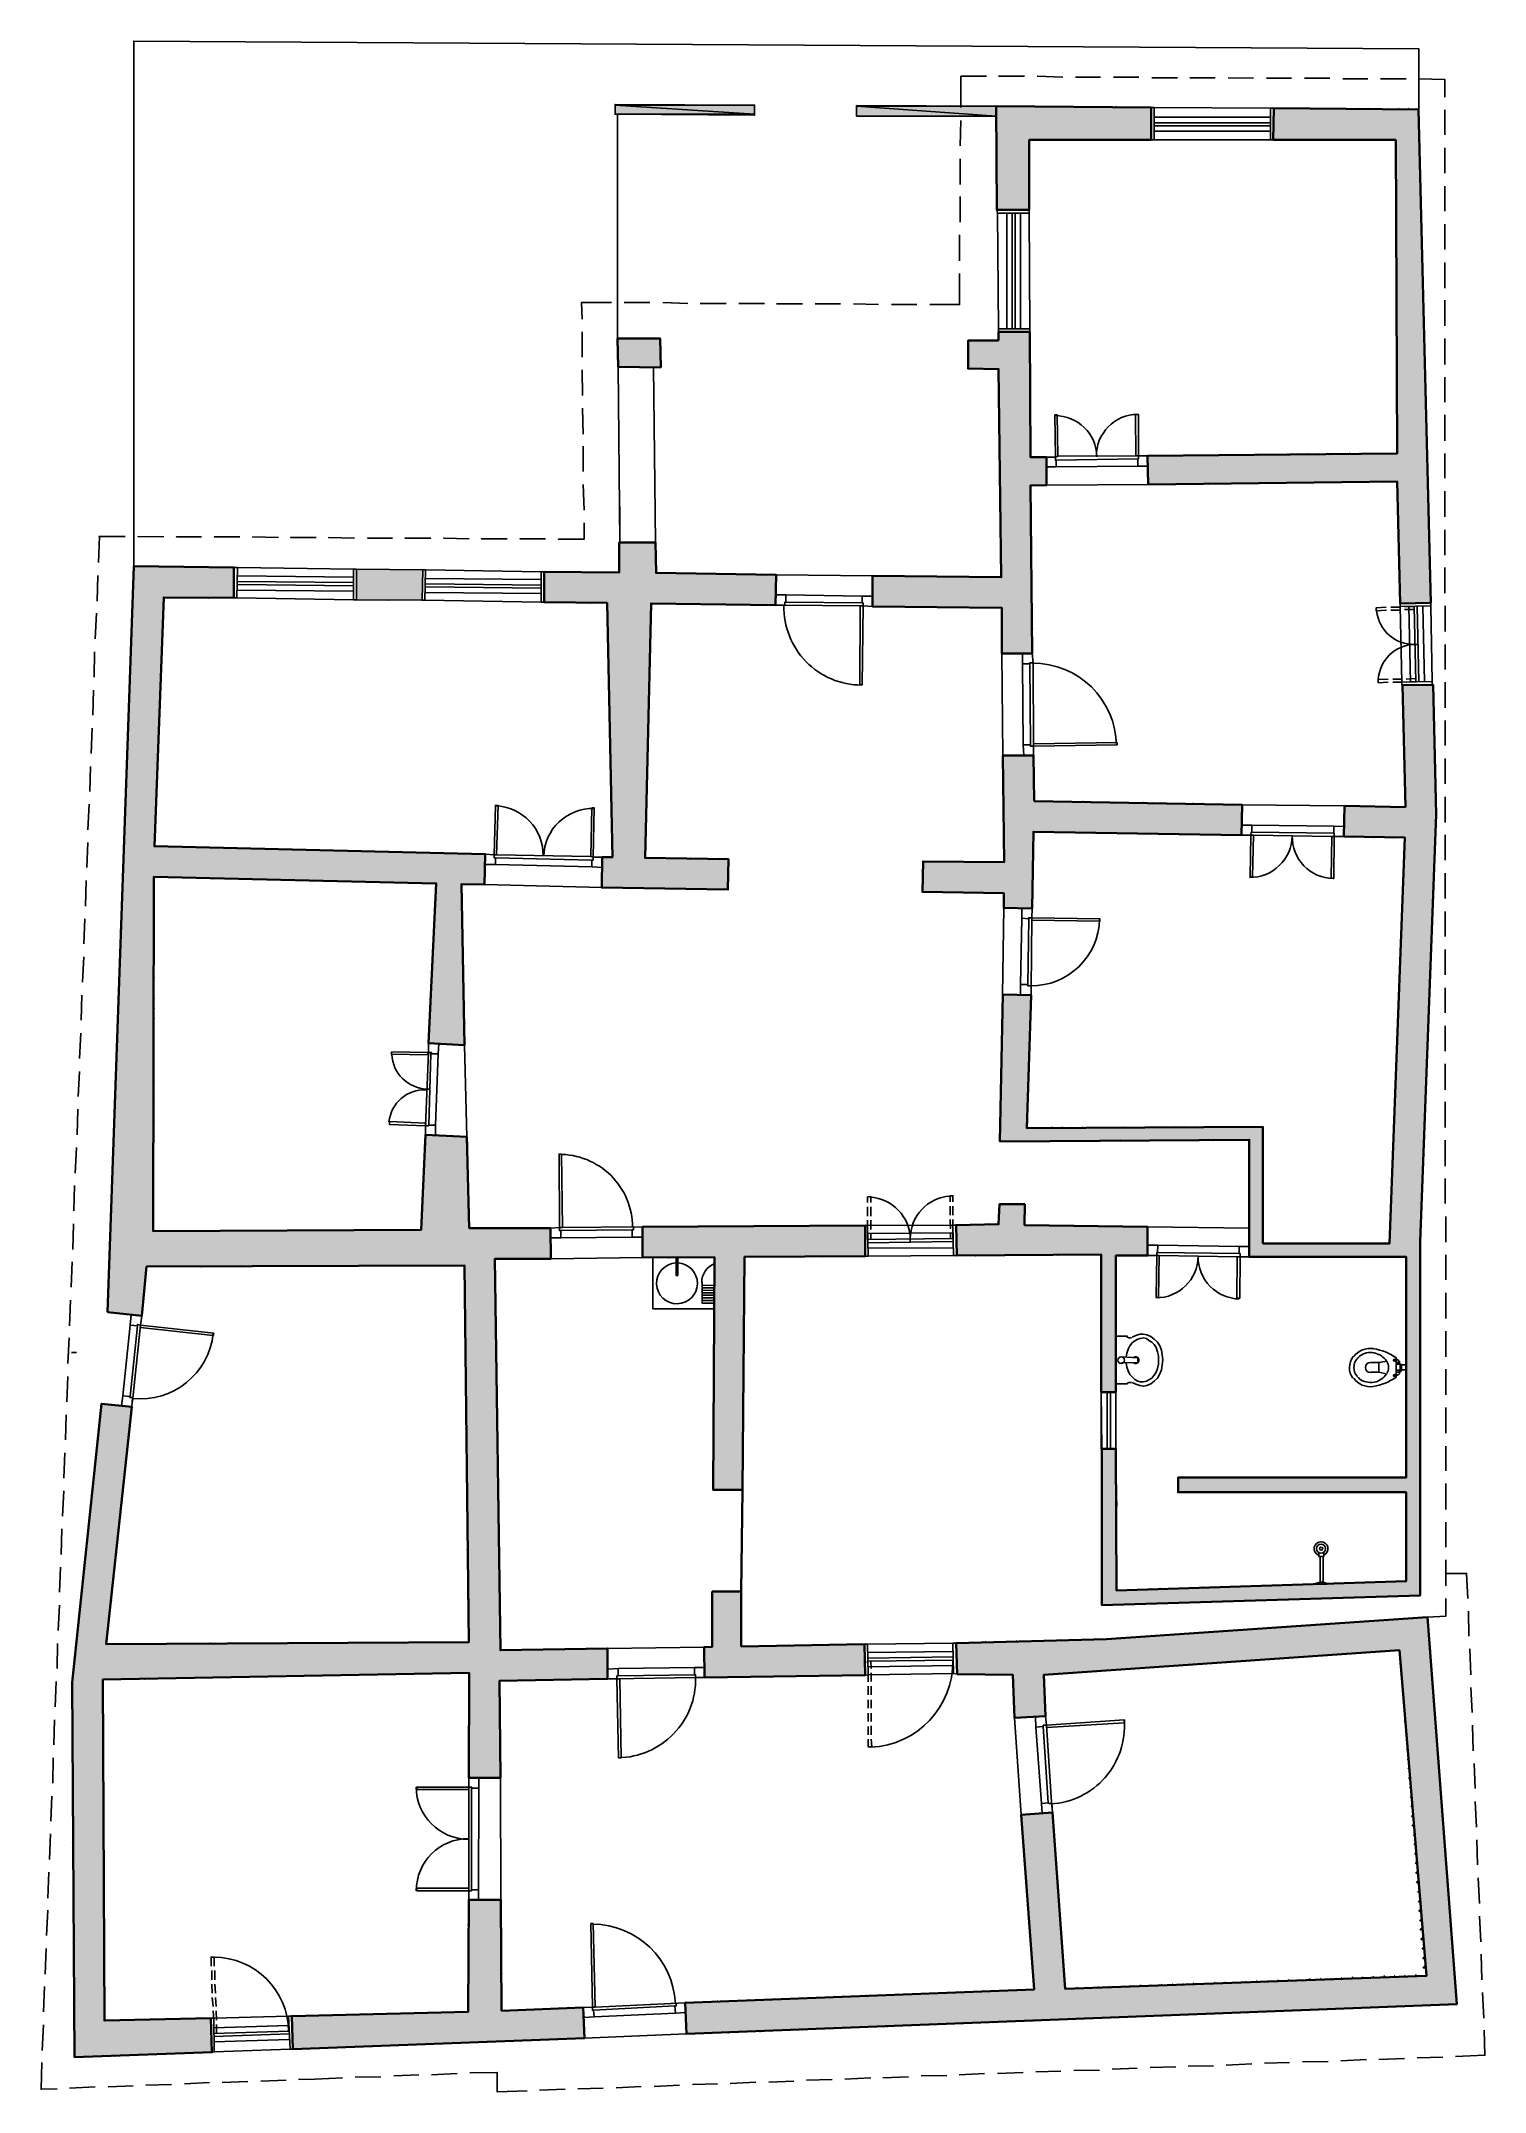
# Model space of a CAD drawing. Header units: millimetres. Extents: x -20110 to -5819, y 9740 to 30038.
import ezdxf

# ---------------------------------------------------------------- set-up
doc = ezdxf.new("R2010")
doc.units = ezdxf.units.MM
for name, color, linetype, lineweight in [('A-ALV-___-___-EXI', 250, 'Continuous', 35), ('A-CER-___-___-EXI', 250, 'Continuous', 25), ('A-COB-___-___-EXI', 250, 'Continuous', 25), ('A-JAN-___-___-EXI', 250, 'Continuous', 25), ('A-MOB-___-___-EXI', 250, 'Continuous', 25), ('A-PIS-___-___-EXI', 250, 'Continuous', 25), ('A-POR-___-___-EXI', 250, 'Continuous', 25)]:
    doc.layers.add(name, color=color, linetype=linetype, lineweight=lineweight)

msp = doc.modelspace()

# ---------------------------------------------------------------- hatches: boundary and pattern name
at = {"layer": 'A-ALV-___-___-EXI'}
h = msp.add_hatch(color=11, dxfattribs=at)
h.paths.add_polyline_path([(-19778, 10084), (-18419, 10133), (-18431, 10471), (-19483, 10447), (-19500, 13822), (-15872, 13888), (-15877, 12850), (-15563, 12850), (-15571, 13810), (-14502, 13827), (-14502, 14129), (-15563, 14112), (-15618, 17987), (-15063, 17987), (-15068, 18289), (-15872, 18289), (-15896, 19194), (-16306, 19213), (-16349, 18272), (-19000, 18258), (-18993, 21767), (-16198, 21701), (-16276, 20119), (-15920, 20100), (-15950, 21694), (-15721, 21690), (-15714, 21992), (-18988, 22069), (-18896, 24532), (-18203, 24527), (-18203, 24829), (-19193, 24840), (-19452, 17456), (-19113, 17421), (-19066, 17909), (-15920, 17921), (-15877, 14190), (-19464, 14171), (-19210, 16520), (-19511, 16551), (-19802, 13791), (-19798, 13196)])
h.paths.add_polyline_path([(-17618, 10164), (-14731, 10273), (-14743, 10575), (-15552, 10544), (-15559, 11643), (-15877, 11643), (-15884, 10532), (-17629, 10490)])
h.paths.add_polyline_path([(-13722, 10315), (-6097, 10610), (-6387, 14438), (-9564, 14221), (-11054, 14183), (-11042, 13876), (-10493, 13869), (-10474, 13442), (-10167, 13459), (-10184, 13869), (-6665, 14112), (-6399, 10888), (-9974, 10761), (-10099, 12506), (-10408, 12482), (-10281, 10754), (-13736, 10622)])
h.paths.add_polyline_path([(-13542, 13841), (-11953, 13864), (-11960, 14171), (-13179, 14149), (-13179, 14692), (-13469, 14692), (-13469, 14144), (-13547, 14143)])
h.paths.add_polyline_path([(-9611, 14558), (-6460, 14655), (-6460, 18157), (-6302, 22383), (-6333, 23668), (-6635, 23664), (-6604, 22456), (-7208, 22468), (-7215, 22166), (-6611, 22154), (-6762, 18138), (-8017, 18138), (-8017, 19291), (-10354, 19279), (-10311, 20595), (-10590, 20602), (-10620, 19147), (-8151, 19164), (-8151, 18006), (-6599, 18006), (-6599, 15820), (-8856, 15820), (-8856, 15676), (-6599, 15676), (-6599, 14794), (-9467, 14704), (-9472, 16105), (-9611, 16105)])
h.paths.add_polyline_path([(-13457, 15699), (-13167, 15699), (-13148, 18005), (-11953, 18013), (-11953, 18315), (-14158, 18301), (-14158, 17999), (-13446, 18003)])
h.paths.add_polyline_path([(-9618, 16666), (-9472, 16666), (-9472, 18018), (-9158, 18018), (-9158, 18301), (-10377, 18320), (-10373, 18525), (-10625, 18525), (-10632, 18327), (-11054, 18320), (-11047, 18018), (-9618, 18029)])
h.paths.add_polyline_path([(-10299, 21454), (-10288, 22213), (-8229, 22178), (-8222, 22480), (-10281, 22515), (-10288, 22968), (-10590, 22968), (-10578, 21911), (-11380, 21918), (-11387, 21617), (-10582, 21605), (-10582, 21459)])
h.paths.add_polyline_path([(-13311, 21640), (-13306, 21942), (-14132, 21954), (-14073, 24473), (-12842, 24454), (-12835, 24756), (-14023, 24774), (-14030, 25076), (-14387, 25076), (-14387, 24779), (-15130, 24786), (-15130, 24484), (-14507, 24477), (-14453, 21961), (-14556, 21961), (-14561, 21659)])
h.paths.add_polyline_path([(-10601, 23977), (-10299, 23977), (-10318, 25638), (-10160, 25642), (-10160, 25921), (-10318, 25921), (-10323, 27159), (-10632, 27159), (-10632, 27074), (-10934, 27074), (-10934, 26796), (-10632, 26791), (-10606, 24732), (-11882, 24744), (-11882, 24442), (-10601, 24430)])
h.paths.add_polyline_path([(-6658, 24473), (-6356, 24477), (-6477, 29362), (-7908, 29373), (-7915, 29060), (-6701, 29060), (-6689, 25956), (-9158, 25932), (-9151, 25649), (-6689, 25680)])
h.paths.add_polyline_path([(-16337, 24503), (-16330, 24805), (-16988, 24810), (-16988, 24508)])
h.paths.add_polyline_path([(-13976, 26807), (-13981, 27093), (-14405, 27093), (-14398, 26814)])
h.paths.add_polyline_path([(-10330, 28366), (-10330, 29060), (-9123, 29060), (-9123, 29380), (-10656, 29392), (-10649, 28366)])
at = {"layer": 'A-CER-___-___-EXI'}
for points in [[(-13047, 29314), (-13047, 29404), (-14429, 29404)], [(-14429, 29314), (-13047, 29314), (-14429, 29404)], [(-10656, 29296), (-10656, 29392), (-12038, 29392), (-11987, 29389)], [(-11987, 29296), (-10656, 29296), (-12038, 29392), (-12038, 29296)]]:
    msp.add_hatch(color=7, dxfattribs=at).paths.add_polyline_path(points)

# ---------------------------------------------------------------- linework, layer by layer
at = {"layer": 'A-ALV-___-___-EXI'}
for p, q in [((-10469, 29392), (-10471, 29391)), ((-10373, 29392), (-10375, 29390)), ((-9870, 29388), (-9872, 29386)), ((-9769, 29388), (-9771, 29385)), ((-9672, 29388), (-9675, 29385)), ((-9568, 29388), (-9572, 29384)), ((-9467, 29388), (-9471, 29383)), ((-7668, 29373), (-7669, 29371)), ((-7564, 29373), (-7567, 29371)), ((-7165, 29369), (-7167, 29367)), ((-7064, 29369), (-7066, 29366)), ((-6967, 29369), (-6970, 29366)), ((-6863, 29369), (-6867, 29365)), ((-6767, 29369), (-6771, 29364)), ((-6665, 29369), (-6671, 29363)), ((-6568, 29369), (-6575, 29362)), ((-6472, 29253), (-6474, 29251)), ((-10654, 29207), (-10656, 29206)), ((-10654, 29104), (-10656, 29102)), ((-6465, 29060), (-6469, 29055)), ((-10653, 29008), (-10656, 29005)), ((-6465, 28963), (-6467, 28961)), ((-6699, 28724), (-6701, 28722)), ((-6699, 28627), (-6701, 28626)), ((-6460, 28765), (-6462, 28763)), ((-6699, 28524), (-6701, 28522)), ((-6698, 28430), (-6701, 28428)), ((-6453, 28564), (-6457, 28561)), ((-6453, 28468), (-6454, 28466)), ((-6698, 28327), (-6701, 28324)), ((-6697, 28223), (-6701, 28220)), ((-6448, 28277), (-6450, 28275)), ((-6697, 28129), (-6701, 28126)), ((-6697, 28026), (-6701, 28022)), ((-6441, 28076), (-6445, 28073)), ((-6441, 27980), (-6442, 27978)), ((-6434, 27781), (-6438, 27778)), ((-6694, 27427), (-6696, 27425)), ((-6429, 27588), (-6433, 27585)), ((-6694, 27323), (-6696, 27322)), ((-6694, 27227), (-6696, 27225)), ((-6422, 27291), (-6425, 27288)), ((-6693, 27126), (-6696, 27123)), ((-6693, 27023), (-6696, 27020)), ((-6418, 27093), (-6421, 27090)), ((-14402, 26975), (-14405, 26972)), ((-14400, 26874), (-14405, 26869)), ((-14155, 26810), (-14158, 26807)), ((-14060, 26809), (-14061, 26807)), ((-10318, 26923), (-10322, 26919)), ((-10318, 26822), (-10322, 26818)), ((-6692, 26926), (-6696, 26923)), ((-6692, 26825), (-6696, 26822)), ((-6410, 26796), (-6413, 26793)), ((-10318, 26725), (-10321, 26722)), ((-10318, 26621), (-10321, 26618)), ((-6406, 26602), (-6408, 26599)), ((-6399, 26307), (-6401, 26305)), ((-6394, 26107), (-6396, 26105)), ((-8887, 25940), (-8891, 25935)), ((-8783, 25940), (-8787, 25936)), ((-8682, 25940), (-8684, 25937)), ((-8578, 25940), (-8579, 25938)), ((-8276, 25944), (-8279, 25941)), ((-8175, 25944), (-8177, 25942)), ((-8071, 25944), (-8072, 25943)), ((-7764, 25951), (-7770, 25946)), ((-7668, 25951), (-7672, 25947)), ((-7564, 25951), (-7567, 25948)), ((-7462, 25951), (-7465, 25949)), ((-7359, 25951), (-7360, 25950)), ((-7153, 25956), (-7158, 25952)), ((-7052, 25956), (-7056, 25953)), ((-6955, 25956), (-6958, 25953)), ((-6852, 25956), (-6853, 25954)), ((-6387, 25812), (-6389, 25810)), ((-10618, 25717), (-10620, 25715)), ((-10617, 25622), (-10620, 25619)), ((-8661, 25656), (-8663, 25654)), ((-8559, 25657), (-8561, 25654)), ((-8052, 25663), (-8054, 25661)), ((-7539, 25670), (-7540, 25668)), ((-7441, 25671), (-7443, 25668)), ((-7133, 25675), (-7135, 25673)), ((-7030, 25676), (-7033, 25673)), ((-6925, 25677), (-6929, 25673)), ((-6823, 25678), (-6828, 25673)), ((-6687, 25620), (-6689, 25619)), ((-6380, 25619), (-6384, 25614)), ((-6380, 25522), (-6382, 25520)), ((-10311, 25317), (-10315, 25314)), ((-10311, 25220), (-10314, 25218)), ((-6375, 25324), (-6377, 25322)), ((-10611, 25121), (-10613, 25119)), ((-10610, 25025), (-10613, 25022)), ((-10311, 25119), (-10312, 25118)), ((-10304, 25022), (-10311, 25015)), ((-6675, 25126), (-6677, 25124)), ((-6368, 25124), (-6372, 25120)), ((-6368, 25027), (-6370, 25025)), ((-19054, 24840), (-19055, 24839)), ((-14971, 24786), (-14973, 24785)), ((-14875, 24786), (-14877, 24784)), ((-14778, 24786), (-14781, 24783)), ((-13880, 24774), (-13882, 24772)), ((-13481, 24767), (-13482, 24766)), ((-13384, 24767), (-13387, 24764)), ((-10304, 24918), (-10310, 24912)), ((-10304, 24822), (-10309, 24817)), ((-6363, 24833), (-6365, 24832)), ((-13186, 24763), (-13188, 24761)), ((-13082, 24763), (-13086, 24760)), ((-12986, 24763), (-12990, 24758)), ((-12884, 24763), (-12890, 24756)), ((-11693, 24744), (-11695, 24742)), ((-11592, 24744), (-11595, 24741)), ((-11495, 24744), (-11499, 24740)), ((-10304, 24720), (-10308, 24717)), ((-10304, 24624), (-10307, 24621)), ((-6662, 24638), (-6665, 24635)), ((-6356, 24635), (-6360, 24632)), ((-18453, 24529), (-18455, 24527)), ((-14775, 24480), (-14778, 24477)), ((-14675, 24479), (-14677, 24477)), ((-14073, 24381), (-14075, 24378)), ((-13780, 24468), (-13783, 24466)), ((-11389, 24437), (-11391, 24435)), ((-11293, 24437), (-11295, 24435)), ((-10989, 24434), (-10993, 24430)), ((-10893, 24433), (-10896, 24430)), ((-10793, 24432), (-10795, 24430)), ((-10304, 24520), (-10306, 24518)), ((-10299, 24423), (-10304, 24418)), ((-6517, 24475), (-6519, 24473)), ((-6356, 24539), (-6358, 24537)), ((-14078, 24171), (-14080, 24168)), ((-14073, 24272), (-14078, 24267)), ((-10299, 24322), (-10303, 24318)), ((-10299, 24225), (-10302, 24222)), ((-14500, 24154), (-14502, 24152)), ((-14078, 24067), (-14083, 24062)), ((-14494, 23859), (-14495, 23857)), ((-14085, 23760), (-14090, 23755)), ((-14085, 23862), (-14087, 23859)), ((-14092, 23555), (-14094, 23552)), ((-6632, 23558), (-6635, 23555)), ((-6326, 23458), (-6328, 23456)), ((-19246, 23337), (-19247, 23336)), ((-18938, 23336), (-18941, 23334)), ((-14097, 23343), (-14099, 23340)), ((-6321, 23258), (-6323, 23256)), ((-18950, 23022), (-18952, 23020)), ((-6619, 23068), (-6623, 23065)), ((-6314, 22968), (-6316, 22966)), ((-14108, 22829), (-14111, 22826)), ((-6614, 22868), (-6616, 22867)), ((-6309, 22770), (-6311, 22768)), ((-18962, 22709), (-18964, 22706)), ((-10281, 22624), (-10282, 22622)), ((-6609, 22675), (-6611, 22673)), ((-6607, 22573), (-6611, 22569)), ((-19275, 22506), (-19278, 22503)), ((-18969, 22503), (-18972, 22501)), ((-10191, 22515), (-10193, 22514)), ((-10094, 22515), (-10097, 22512)), ((-9894, 22510), (-9896, 22508)), ((-9797, 22510), (-9801, 22507)), ((-9696, 22510), (-9701, 22505)), ((-9495, 22503), (-9497, 22502)), ((-9399, 22503), (-9402, 22500)), ((-9200, 22499), (-9202, 22497)), ((-9104, 22499), (-9107, 22495)), ((-9000, 22499), (-9005, 22493)), ((-8809, 22492), (-8811, 22490)), ((-8705, 22492), (-8709, 22488)), ((-8609, 22492), (-8613, 22486)), ((-8410, 22484), (-8412, 22483)), ((-8307, 22484), (-8310, 22481)), ((-6302, 22473), (-6304, 22471)), ((-18981, 22190), (-18983, 22187)), ((-10581, 22226), (-10582, 22225)), ((-10123, 22210), (-10083, 22209)), ((-9694, 22203), (-9696, 22201)), ((-8607, 22184), (-8609, 22183)), ((-7118, 22164), (-7123, 22159)), ((-7018, 22162), (-7021, 22159)), ((-6923, 22160), (-6925, 22159)), ((-6817, 22158), (-6821, 22154)), ((-6722, 22156), (-6724, 22154)), ((-6302, 22275), (-6306, 22270)), ((-14127, 22105), (-14128, 22104)), ((-13981, 21954), (-13983, 21952)), ((-13880, 21954), (-13883, 21950)), ((-13679, 21949), (-13681, 21947)), ((-13585, 21949), (-13588, 21946)), ((-13481, 21949), (-13485, 21945)), ((-13384, 21949), (-13390, 21943)), ((-10288, 22015), (-10291, 22012)), ((-10288, 22117), (-10289, 22115)), ((-6614, 22064), (-6616, 22062)), ((-6314, 21961), (-6318, 21957)), ((-18898, 21765), (-18903, 21760)), ((-18804, 21763), (-18806, 21760)), ((-18610, 21758), (-18613, 21756)), ((-18410, 21754), (-18415, 21749)), ((-18315, 21751), (-18318, 21749)), ((-18115, 21747), (-18118, 21744)), ((-17914, 21742), (-17919, 21737)), ((-17820, 21740), (-17823, 21737)), ((-17624, 21735), (-17629, 21730)), ((-17523, 21733), (-17526, 21730)), ((-17424, 21730), (-17429, 21725)), ((-17329, 21728), (-17332, 21725)), ((-17129, 21723), (-17134, 21718)), ((-17034, 21721), (-17037, 21718)), ((-13306, 21815), (-13308, 21813)), ((-11382, 21831), (-11387, 21826)), ((-11384, 21728), (-11387, 21725)), ((-11193, 21918), (-11195, 21917)), ((-11097, 21918), (-11099, 21916)), ((-10292, 21810), (-10294, 21808)), ((-16834, 21716), (-16837, 21713)), ((-16638, 21712), (-16644, 21706)), ((-16539, 21710), (-16542, 21706)), ((-16345, 21705), (-16349, 21701)), ((-16200, 21652), (-16205, 21647)), ((-14275, 21655), (-14278, 21652)), ((-14180, 21653), (-14181, 21652)), ((-10992, 21611), (-10993, 21609)), ((-10292, 21706), (-10296, 21703)), ((-6326, 21647), (-6330, 21643)), ((-19312, 21460), (-19313, 21459)), ((-15943, 21496), (-15946, 21493)), ((-15943, 21400), (-15945, 21398)), ((-6340, 21334), (-6341, 21332)), ((-19323, 21147), (-19325, 21145)), ((-19319, 21250), (-19320, 21249)), ((-18993, 21176), (-18994, 21174)), ((-15938, 21206), (-15941, 21204)), ((-19330, 20937), (-19332, 20935)), ((-18993, 21072), (-18994, 21070)), ((-18993, 20970), (-18994, 20969)), ((-15931, 21006), (-15937, 21000)), ((-15931, 20909), (-15935, 20905)), ((-6352, 21018), (-6353, 21016)), ((-18993, 20770), (-18995, 20768)), ((-18993, 20867), (-18994, 20865)), ((-15927, 20808), (-15933, 20801)), ((-15927, 20711), (-15931, 20706)), ((-6356, 20808), (-6361, 20803)), ((-19341, 20622), (-19344, 20619)), ((-18993, 20668), (-18995, 20666)), ((-18993, 20565), (-18995, 20562)), ((-15927, 20614), (-15929, 20611)), ((-15920, 20518), (-15927, 20510)), ((-6363, 20704), (-6365, 20702)), ((-19352, 20309), (-19356, 20305)), ((-18993, 20463), (-18995, 20461)), ((-18993, 20367), (-18995, 20364)), ((-15920, 20414), (-15925, 20408)), ((-15915, 20317), (-15924, 20309)), ((-10596, 20299), (-10601, 20293)), ((-10592, 20501), (-10594, 20499)), ((-6375, 20390), (-6377, 20389)), ((-6368, 20494), (-6373, 20489)), ((-18993, 20263), (-18996, 20260)), ((-18993, 20161), (-18996, 20158)), ((-15915, 20220), (-15922, 20213)), ((-10598, 20195), (-10601, 20192)), ((-10323, 20166), (-10325, 20164)), ((-6380, 20180), (-6385, 20176)), ((-18993, 20065), (-18996, 20061)), ((-18993, 19961), (-18996, 19957)), ((-10602, 19991), (-10606, 19987)), ((-10330, 19961), (-10332, 19959)), ((-6387, 20077), (-6388, 20075)), ((-19370, 19791), (-19375, 19786)), ((-18993, 19756), (-18997, 19752)), ((-18993, 19860), (-18996, 19856)), ((-10605, 19885), (-10606, 19883)), ((-10335, 19751), (-10339, 19747)), ((-6399, 19763), (-6400, 19762)), ((-6394, 19864), (-6396, 19862)), ((-19378, 19578), (-19379, 19577)), ((-18993, 19659), (-18997, 19655)), ((-18993, 19558), (-18997, 19553)), ((-10611, 19579), (-10613, 19577)), ((-10342, 19546), (-10345, 19543)), ((-6406, 19551), (-6408, 19548)), ((-6399, 19654), (-6404, 19649)), ((-19385, 19373), (-19386, 19371)), ((-18993, 19454), (-18997, 19449)), ((-18993, 19357), (-18997, 19352)), ((-10347, 19334), (-10352, 19328)), ((-10347, 19442), (-10349, 19440)), ((-10099, 19286), (-10105, 19281)), ((-9998, 19286), (-10003, 19281)), ((-9901, 19286), (-9905, 19282)), ((-9797, 19286), (-9801, 19282)), ((-9696, 19286), (-9699, 19283)), ((-9592, 19286), (-9595, 19283)), ((-9491, 19286), (-9493, 19284)), ((-9394, 19286), (-9396, 19284)), ((-9290, 19286), (-9292, 19285)), ((-9189, 19286), (-9190, 19285)), ((-8984, 19291), (-8988, 19286)), ((-8887, 19291), (-8891, 19287)), ((-8783, 19291), (-8787, 19287)), ((-8682, 19291), (-8685, 19288)), ((-8578, 19291), (-8581, 19288)), ((-8481, 19291), (-8483, 19289)), ((-8380, 19291), (-8382, 19289)), ((-8276, 19291), (-8277, 19290)), ((-6410, 19341), (-6416, 19335)), ((-6410, 19449), (-6412, 19448)), ((-19389, 19263), (-19391, 19261)), ((-18993, 19256), (-18998, 19251)), ((-18993, 19152), (-18998, 19147)), ((-16311, 19119), (-16313, 19117)), ((-15889, 19136), (-15894, 19130)), ((-10617, 19277), (-10620, 19275)), ((-9725, 19153), (-9726, 19152)), ((-9621, 19154), (-9623, 19152)), ((-9519, 19155), (-9521, 19152)), ((-9421, 19155), (-9425, 19152)), ((-8607, 19161), (-8609, 19159)), ((-8510, 19161), (-8512, 19159)), ((-8407, 19162), (-8410, 19159)), ((-8303, 19163), (-8307, 19159)), ((-6422, 19136), (-6423, 19134)), ((-6418, 19237), (-6420, 19235)), ((-19400, 18950), (-19403, 18947)), ((-19396, 19057), (-19398, 19055)), ((-16315, 19016), (-16318, 19013)), ((-15889, 19039), (-15892, 19036)), ((-6429, 18923), (-6431, 18921)), ((-6422, 19027), (-6428, 19022)), ((-19407, 18744), (-19410, 18742)), ((-15884, 18838), (-15887, 18836)), ((-6434, 18711), (-6439, 18706)), ((-16334, 18593), (-16337, 18591)), ((-15877, 18544), (-15879, 18542)), ((-6441, 18610), (-6443, 18608)), ((-19418, 18432), (-19422, 18428)), ((-15872, 18343), (-15874, 18342)), ((-13396, 18308), (-13398, 18306)), ((-13295, 18308), (-13296, 18306)), ((-12382, 18315), (-12385, 18312)), ((-12281, 18315), (-12283, 18313)), ((-12184, 18315), (-12185, 18313)), ((-10757, 18327), (-10759, 18324)), ((-10257, 18320), (-10259, 18318)), ((-9962, 18315), (-9964, 18313)), ((-9866, 18315), (-9869, 18312)), ((-9467, 18308), (-9469, 18305)), ((-6453, 18296), (-6455, 18294)), ((-6448, 18397), (-6451, 18394)), ((-19429, 18119), (-19434, 18114)), ((-19426, 18221), (-19429, 18218)), ((-18172, 18265), (-18175, 18263)), ((-18075, 18265), (-18077, 18263)), ((-17974, 18265), (-17975, 18264)), ((-6453, 18192), (-6459, 18186)), ((-19437, 17906), (-19441, 17902)), ((-19066, 17874), (-19069, 17870)), ((-18727, 17910), (-18728, 17909)), ((-18630, 17911), (-18632, 17909)), ((-18526, 17911), (-18528, 17909)), ((-18424, 17912), (-18427, 17909)), ((-18320, 17912), (-18323, 17909)), ((-18218, 17912), (-18221, 17909)), ((-18121, 17913), (-18125, 17909)), ((-16807, 17918), (-16809, 17916)), ((-16703, 17918), (-16705, 17916)), ((-16601, 17918), (-16604, 17916)), ((-16504, 17919), (-16507, 17916)), ((-13901, 18000), (-13903, 17999)), ((-13799, 18001), (-13802, 17999)), ((-13695, 18002), (-13698, 17999)), ((-13598, 18002), (-13601, 17999)), ((-13496, 18003), (-13500, 17999)), ((-12786, 18008), (-12788, 18006)), ((-12681, 18008), (-12684, 18006)), ((-12584, 18009), (-12587, 18006)), ((-12482, 18010), (-12486, 18006)), ((-12378, 18010), (-12382, 18006)), ((-10859, 18019), (-10861, 18018)), ((-10044, 18026), (-10045, 18025)), ((-9946, 18027), (-9948, 18025)), ((-19444, 17698), (-19445, 17697)), ((-19077, 17758), (-19081, 17755)), ((-15918, 17802), (-15920, 17801)), ((-15917, 17699), (-15920, 17697)), ((-19447, 17600), (-19452, 17595)), ((-19089, 17650), (-19091, 17648)), ((-15914, 17403), (-15915, 17402)), ((-15913, 17301), (-15915, 17298)), ((-15606, 17298), (-15608, 17296)), ((-15911, 17205), (-15915, 17202)), ((-15601, 16907), (-15603, 16905)), ((-15906, 16704), (-15908, 16702)), ((-15901, 16305), (-15903, 16303)), ((-15594, 16407), (-15596, 16405)), ((-13454, 16337), (-13457, 16334)), ((-15900, 16209), (-15903, 16206)), ((-15899, 16109), (-15903, 16105)), ((-13455, 16233), (-13457, 16230)), ((-13455, 16131), (-13457, 16129)), ((-15587, 16013), (-15590, 16010)), ((-15587, 15912), (-15589, 15910)), ((-13456, 16027), (-13457, 16025)), ((-13456, 15929), (-13457, 15928)), ((-15894, 15708), (-15896, 15706)), ((-13179, 14692), (-13167, 15699)), ((-9467, 15784), (-9471, 15781)), ((-9467, 15680), (-9470, 15677)), ((-15893, 15612), (-15896, 15610)), ((-15582, 15614), (-15584, 15612)), ((-9467, 15482), (-9470, 15480)), ((-19632, 15399), (-19634, 15397)), ((-9467, 15379), (-9469, 15376)), ((-9467, 15282), (-9469, 15280)), ((-19668, 15062), (-19669, 15060)), ((-19368, 15053), (-19369, 15052)), ((-15888, 15109), (-15889, 15107)), ((-15575, 15216), (-15579, 15212)), ((-15575, 15119), (-15578, 15117)), ((-9467, 15180), (-9469, 15179)), ((-9467, 15077), (-9468, 15075)), ((-19391, 14829), (-19393, 14827)), ((-19403, 14716), (-19405, 14713)), ((-15571, 14817), (-15573, 14815)), ((-15571, 14721), (-15572, 14719)), ((-9127, 14716), (-9129, 14715)), ((-9026, 14721), (-9029, 14718)), ((-8814, 14728), (-8817, 14724)), ((-8609, 14732), (-8610, 14731)), ((-8396, 14739), (-8398, 14737)), ((-8191, 14747), (-8194, 14744)), ((-7776, 14758), (-7777, 14757)), ((-7382, 14770), (-7491, 14770)), ((-7399, 14626), (-7401, 14624)), ((-7052, 14782), (-7054, 14779)), ((-19728, 14495), (-19731, 14492)), ((-19415, 14607), (-19417, 14605)), ((-15882, 14614), (-15884, 14612)), ((-15563, 14426), (-15568, 14421)), ((-9168, 14571), (-9170, 14570)), ((-19751, 14271), (-19754, 14268)), ((-19740, 14379), (-19743, 14376)), ((-19452, 14268), (-19454, 14266)), ((-19441, 14376), (-19442, 14375)), ((-15563, 14322), (-15566, 14319)), ((-15563, 14225), (-15565, 14224)), ((-9932, 14214), (-9934, 14211)), ((-9623, 14221), (-9624, 14219)), ((-9521, 14225), (-9523, 14223)), ((-9413, 14232), (-9414, 14231)), ((-8976, 14263), (-8979, 14261)), ((-8547, 14294), (-8551, 14290)), ((-8005, 14329), (-8007, 14327)), ((-6925, 14402), (-6926, 14401)), ((-19775, 14042), (-19778, 14039)), ((-19763, 14158), (-19766, 14155)), ((-18636, 14178), (-18639, 14175)), ((-18535, 14178), (-18537, 14176)), ((-18431, 14178), (-18433, 14177)), ((-17622, 14183), (-17624, 14181)), ((-17521, 14183), (-17523, 14181)), ((-16608, 14190), (-16612, 14186)), ((-16507, 14190), (-16510, 14187)), ((-16403, 14190), (-16406, 14187)), ((-16306, 14190), (-16309, 14188)), ((-16205, 14190), (-16207, 14188)), ((-16101, 14190), (-16102, 14189)), ((-13016, 14155), (-13019, 14152)), ((-12707, 14159), (-12709, 14158)), ((-12297, 14166), (-12298, 14165)), ((-10757, 14197), (-10764, 14190)), ((-10656, 14197), (-10660, 14193)), ((-10552, 14197), (-10553, 14196)), ((-10450, 14202), (-10454, 14198)), ((-10137, 14209), (-10140, 14206)), ((-6661, 14062), (-6665, 14058)), ((-19799, 13818), (-19802, 13815)), ((-19787, 13934), (-19790, 13931)), ((-19389, 13824), (-19391, 13822)), ((-19286, 13826), (-19290, 13822)), ((-19082, 13830), (-19085, 13827)), ((-18976, 13832), (-18981, 13827)), ((-18774, 13835), (-18776, 13834)), ((-18671, 13837), (-18674, 13834)), ((-18363, 13843), (-18365, 13841)), ((-18054, 13848), (-18056, 13846)), ((-17748, 13854), (-17750, 13853)), ((-17439, 13860), (-17441, 13857)), ((-16824, 13871), (-16825, 13869)), ((-15472, 13812), (-15474, 13810)), ((-15367, 13813), (-15370, 13810)), ((-15163, 13817), (-15165, 13815)), ((-15060, 13818), (-15063, 13815)), ((-14955, 13820), (-14960, 13815)), ((-14651, 13824), (-14653, 13822)), ((-13116, 13847), (-13118, 13846)), ((-6653, 13966), (-6658, 13961)), ((-6646, 13877), (-6653, 13869)), ((-6637, 13777), (-6642, 13773)), ((-6630, 13687), (-6635, 13683)), ((-19800, 13515), (-19802, 13513)), ((-19799, 13414), (-19802, 13412)), ((-6622, 13591), (-6627, 13586)), ((-6615, 13504), (-6623, 13497)), ((-6607, 13409), (-6616, 13400)), ((-19798, 13318), (-19802, 13315)), ((-19798, 13215), (-19802, 13211)), ((-15875, 13310), (-15877, 13308)), ((-15875, 13208), (-15877, 13206)), ((-6599, 13313), (-6604, 13308)), ((-6591, 13219), (-6599, 13211)), ((-19495, 13115), (-19496, 13113)), ((-15876, 13111), (-15877, 13110)), ((-15563, 13115), (-15565, 13113)), ((-15563, 13013), (-15565, 13012)), ((-6584, 13130), (-6592, 13122)), ((-6576, 13034), (-6585, 13025)), ((-19795, 12814), (-19797, 12813)), ((-6569, 12946), (-6580, 12935)), ((-6561, 12851), (-6573, 12839)), ((-19795, 12713), (-19797, 12711)), ((-19794, 12617), (-19797, 12615)), ((-6553, 12755), (-6561, 12747)), ((-6545, 12662), (-6557, 12650)), ((-19793, 12514), (-19797, 12511)), ((-19793, 12413), (-19797, 12409)), ((-6538, 12572), (-6550, 12560)), ((-6530, 12478), (-6545, 12464)), ((-6523, 12387), (-6538, 12372)), ((-19792, 12317), (-19797, 12313)), ((-19791, 12214), (-19797, 12209)), ((-19488, 12209), (-19492, 12205)), ((-6514, 12289), (-6526, 12277)), ((-6507, 12197), (-6519, 12185)), ((-6229, 12372), (-6230, 12370)), ((-19488, 12112), (-19491, 12109)), ((-19488, 12011), (-19491, 12008)), ((-6499, 12104), (-6514, 12089)), ((-6492, 12014), (-6507, 11999)), ((-19488, 11914), (-19490, 11912)), ((-19488, 11810), (-19490, 11808)), ((-10370, 11964), (-10373, 11961)), ((-10363, 11867), (-10366, 11865)), ((-6484, 11921), (-6502, 11902)), ((-6476, 11829), (-6495, 11810)), ((-19788, 11710), (-19790, 11709)), ((-19788, 11614), (-19790, 11612)), ((-19488, 11709), (-19489, 11707)), ((-6468, 11729), (-6484, 11714)), ((-6460, 11634), (-6477, 11617)), ((-19787, 11511), (-19790, 11508)), ((-19786, 11415), (-19790, 11412)), ((-15879, 11394), (-15884, 11388)), ((-15552, 11412), (-15557, 11406)), ((-10328, 11402), (-10330, 11400)), ((-6453, 11546), (-6472, 11527)), ((-6445, 11450), (-6465, 11431)), ((-19786, 11314), (-19790, 11310)), ((-19785, 11211), (-19790, 11207)), ((-19483, 11207), (-19487, 11203)), ((-15879, 11292), (-15884, 11287)), ((-15880, 11187), (-15884, 11183)), ((-15552, 11310), (-15557, 11306)), ((-15552, 11214), (-15556, 11209)), ((-10321, 11305), (-10323, 11303)), ((-10315, 11217), (-10318, 11214)), ((-6438, 11363), (-6460, 11341)), ((-6430, 11267), (-6453, 11244)), ((-6422, 11172), (-6441, 11152)), ((-19784, 11010), (-19785, 11008)), ((-19483, 11110), (-19486, 11107)), ((-19483, 11008), (-19486, 11006)), ((-15881, 11090), (-15884, 11086)), ((-15881, 10988), (-15884, 10985)), ((-15552, 11110), (-15555, 11106)), ((-15552, 11013), (-15555, 11010)), ((-6414, 11076), (-6434, 11056)), ((-6407, 10988), (-6429, 10966)), ((-19783, 10914), (-19785, 10912)), ((-19783, 10810), (-19785, 10808)), ((-19483, 10912), (-19485, 10910)), ((-19483, 10808), (-19485, 10806)), ((-15882, 10883), (-15884, 10881)), ((-15883, 10786), (-15884, 10784)), ((-15552, 10912), (-15554, 10909)), ((-15552, 10808), (-15553, 10806)), ((-9955, 10768), (-9962, 10761)), ((-9847, 10773), (-9854, 10765)), ((-9743, 10773), (-9747, 10769)), ((-9641, 10780), (-9649, 10772)), ((-9533, 10784), (-9541, 10776)), ((-9429, 10784), (-9434, 10780)), ((-9328, 10791), (-9336, 10784)), ((-9219, 10796), (-9228, 10787)), ((-9116, 10796), (-9121, 10791)), ((-9014, 10803), (-9023, 10795)), ((-8906, 10808), (-8915, 10799)), ((-8802, 10808), (-8808, 10802)), ((-8698, 10815), (-8707, 10806)), ((-8590, 10815), (-8595, 10810)), ((-8488, 10822), (-8497, 10813)), ((-8384, 10827), (-8394, 10817)), ((-8276, 10827), (-8282, 10821)), ((-8175, 10834), (-8184, 10825)), ((-8071, 10839), (-8081, 10828)), ((-7962, 10839), (-7969, 10832)), ((-7861, 10846), (-7871, 10836)), ((-7757, 10850), (-7768, 10839)), ((-7649, 10850), (-7656, 10843)), ((-7547, 10858), (-7558, 10847)), ((-7436, 10862), (-7448, 10851)), ((-7335, 10862), (-7343, 10855)), ((-7231, 10869), (-7242, 10858)), ((-7123, 10876), (-7137, 10862)), ((-7021, 10876), (-7032, 10866)), ((-6918, 10881), (-6929, 10869)), ((-6809, 10888), (-6824, 10873)), ((-6708, 10888), (-6719, 10877)), ((-6604, 10893), (-6616, 10880)), ((-6495, 10900), (-6511, 10884)), ((-6399, 10894), (-6405, 10888)), ((-19782, 10714), (-19785, 10711)), ((-19781, 10614), (-19785, 10610)), ((-19483, 10711), (-19484, 10710)), ((-15304, 10556), (-15307, 10553)), ((-15203, 10560), (-15206, 10557)), ((-14990, 10567), (-14993, 10565)), ((-14887, 10575), (-14892, 10569)), ((-13512, 10633), (-13515, 10630)), ((-13408, 10641), (-13414, 10634)), ((-13306, 10641), (-13309, 10638)), ((-13198, 10645), (-13201, 10642)), ((-13094, 10652), (-13101, 10646)), ((-12993, 10652), (-12995, 10650)), ((-12884, 10657), (-12887, 10654)), ((-12679, 10664), (-12681, 10662)), ((-12568, 10671), (-12573, 10666)), ((-12358, 10676), (-12360, 10674)), ((-12255, 10683), (-12259, 10678)), ((-12045, 10688), (-12046, 10686)), ((-11941, 10695), (-11946, 10690)), ((-11731, 10700), (-11732, 10698)), ((-11627, 10707), (-11632, 10702)), ((-11314, 10718), (-11318, 10714)), ((-11101, 10725), (-11105, 10722)), ((-11000, 10730), (-11004, 10726)), ((-10788, 10737), (-10791, 10734)), ((-10474, 10749), (-10477, 10746)), ((-7441, 10558), (-7443, 10556)), ((-7333, 10562), (-7335, 10560)), ((-7127, 10570), (-7130, 10567)), ((-6813, 10582), (-6816, 10579)), ((-6499, 10594), (-6502, 10591)), ((-6178, 10607), (-6182, 10603)), ((-19781, 10510), (-19785, 10506)), ((-19780, 10414), (-19785, 10409)), ((-19030, 10459), (-19032, 10457)), ((-18721, 10466), (-18723, 10464)), ((-18516, 10471), (-18518, 10469)), ((-16759, 10513), (-16762, 10511)), ((-16453, 10520), (-16455, 10518)), ((-16240, 10525), (-16242, 10523)), ((-16035, 10532), (-16039, 10528)), ((-15931, 10532), (-15933, 10531)), ((-15516, 10549), (-15520, 10545)), ((-12679, 10355), (-12684, 10350)), ((-12578, 10359), (-12582, 10355)), ((-12470, 10363), (-12472, 10362)), ((-12365, 10368), (-12370, 10362)), ((-12264, 10371), (-12266, 10369)), ((-12156, 10376), (-12158, 10374)), ((-12051, 10380), (-12057, 10374)), ((-11950, 10384), (-11953, 10381)), ((-11842, 10388), (-11844, 10386)), ((-11737, 10392), (-11743, 10386)), ((-11636, 10396), (-11639, 10393)), ((-11528, 10400), (-11531, 10398)), ((-11423, 10404), (-11429, 10398)), ((-11317, 10408), (-11321, 10405)), ((-11214, 10412), (-11217, 10409)), ((-11001, 10420), (-11005, 10416)), ((-10687, 10432), (-10691, 10428)), ((-10373, 10445), (-10377, 10440)), ((-10275, 10448), (-10276, 10447)), ((-10059, 10457), (-10064, 10452)), ((-9961, 10460), (-9962, 10459)), ((-9747, 10469), (-9750, 10466)), ((-9644, 10473), (-9646, 10471)), ((-9433, 10481), (-9436, 10478)), ((-9325, 10485), (-9328, 10483)), ((-9119, 10493), (-9123, 10490)), ((-9011, 10497), (-9014, 10494)), ((-8805, 10505), (-8809, 10501)), ((-8695, 10509), (-8698, 10506)), ((-8489, 10517), (-8493, 10513)), ((-8383, 10521), (-8384, 10520)), ((-8170, 10530), (-8175, 10525)), ((-8069, 10534), (-8071, 10532)), ((-7755, 10546), (-7757, 10544)), ((-19779, 10314), (-19785, 10308)), ((-19779, 10217), (-19785, 10211)), ((-15515, 10243), (-15516, 10242)), ((-15201, 10255), (-15203, 10254)), ((-14885, 10267), (-14887, 10266)), ((-13520, 10323), (-13523, 10320)), ((-13307, 10331), (-13311, 10327)), ((-13206, 10335), (-13210, 10332)), ((-12993, 10343), (-12998, 10339)), ((-12892, 10347), (-12896, 10343)), ((-19697, 10087), (-19700, 10084)), ((-19384, 10098), (-19386, 10096)), ((-19071, 10110), (-19073, 10108))]:
    msp.add_line(p, q, dxfattribs=at)
for points in [[(-10656, 29392), (-10649, 28366), (-10330, 28366), (-10330, 29060), (-9123, 29060), (-9123, 29380)], [(-6701, 29060), (-6689, 25956), (-9158, 25932), (-9151, 25649), (-6689, 25680), (-6658, 24473), (-6356, 24477), (-6477, 29362), (-7908, 29373), (-7915, 29060)], [(-13976, 26807), (-13981, 27093), (-14405, 27093), (-14398, 26814)], [(-10632, 27074), (-10934, 27074), (-10934, 26796), (-10632, 26791), (-10606, 24732), (-11882, 24744), (-11882, 24442), (-10601, 24430), (-10601, 23977), (-10299, 23977), (-10318, 25638), (-10160, 25642), (-10160, 25921), (-10318, 25921), (-10323, 27159), (-10632, 27159)], [(-14030, 25076), (-14387, 25076), (-14387, 24779), (-15130, 24786), (-15130, 24484), (-14507, 24477), (-14453, 21961), (-14556, 21961), (-14561, 21659), (-13311, 21640), (-13306, 21942), (-14132, 21954), (-14073, 24473), (-12842, 24454), (-12835, 24756), (-14023, 24774)], [(-19452, 17456), (-19113, 17421), (-19066, 17909), (-15920, 17921), (-15877, 14190), (-19464, 14171), (-19210, 16520), (-19511, 16551), (-19802, 13791), (-19778, 10084), (-18419, 10133), (-18431, 10471), (-19483, 10447), (-19500, 13822), (-15872, 13888), (-15877, 12850), (-15563, 12850), (-15571, 13810), (-14502, 13827), (-14502, 14129), (-15563, 14112), (-15618, 17987), (-15063, 17987), (-15068, 18289), (-15872, 18289), (-15896, 19194), (-16306, 19213), (-16349, 18272), (-19000, 18258), (-18993, 21767), (-16198, 21701), (-16276, 20119), (-15920, 20100), (-15950, 21694), (-15721, 21690), (-15714, 21992), (-18988, 22069), (-18896, 24532), (-18203, 24527), (-18203, 24829), (-19193, 24840)], [(-6604, 22456), (-7208, 22468), (-7215, 22166), (-6611, 22154), (-6762, 18138), (-8017, 18138), (-8017, 19291), (-10354, 19279), (-10311, 20595), (-10590, 20602), (-10620, 19147), (-8151, 19164), (-8151, 18006), (-6599, 18006), (-6599, 15820), (-8856, 15820), (-8856, 15676), (-6599, 15676), (-6599, 14794), (-9467, 14704), (-9472, 16105), (-9611, 16105), (-9611, 14558), (-6460, 14655), (-6460, 18157), (-6302, 22383), (-6333, 23668), (-6635, 23664)], [(-10281, 22515), (-10288, 22968), (-10590, 22968), (-10578, 21911), (-11380, 21918), (-11387, 21617), (-10582, 21605), (-10582, 21459), (-10299, 21454), (-10288, 22213), (-8229, 22178), (-8222, 22480)], [(-10377, 18320), (-10373, 18525), (-10625, 18525), (-10632, 18327), (-11054, 18320), (-11047, 18018), (-9618, 18029), (-9618, 16666), (-9472, 16666), (-9472, 18018), (-9158, 18018), (-9158, 18301)], [(-14158, 18301), (-14158, 17999), (-13446, 18003), (-13457, 15699), (-13167, 15699), (-13148, 18005), (-11953, 18013), (-11953, 18315)], [(-13469, 14692), (-13469, 14144), (-13547, 14143), (-13542, 13841), (-11953, 13864), (-11960, 14171), (-13179, 14149), (-13179, 14692)], [(-6387, 14438), (-9564, 14221), (-11054, 14183), (-11042, 13876), (-10493, 13869), (-10474, 13442), (-10167, 13459), (-10184, 13869), (-6665, 14112), (-6399, 10888), (-9974, 10761), (-10099, 12506), (-10408, 12482), (-10281, 10754), (-13736, 10622), (-13722, 10315), (-6097, 10610)], [(-14743, 10575), (-15552, 10544), (-15559, 11643), (-15877, 11643), (-15884, 10532), (-17629, 10490), (-17618, 10164), (-14731, 10273)]]:
    msp.add_lwpolyline(points, close=True, dxfattribs=at)
msp.add_lwpolyline([(-9470, 15581), (-9467, 15584), (-9467, 15537)], dxfattribs=at)
at = {"layer": 'A-CER-___-___-EXI'}
for p, q in [((-14429, 29404), (-13047, 29314)), ((-14405, 27093), (-14405, 29307))]:
    msp.add_line(p, q, dxfattribs=at)
for points in [[(-13047, 29404), (-14429, 29411), (-13047, 29404), (-13047, 29314), (-14429, 29314), (-14429, 29411), (-14429, 29404), (-13047, 29404), (-13047, 29303), (-14429, 29314), (-14429, 29404), (-13047, 29314), (-14429, 29314), (-13047, 29314), (-14429, 29404), (-14429, 29314), (-13047, 29303), (-13047, 29314), (-13047, 29404), (-14429, 29404), (-13047, 29404)], [(-10656, 29392), (-12038, 29399), (-12038, 29392), (-12038, 29296), (-10656, 29296), (-10656, 29392), (-12038, 29392)], [(-10656, 29291), (-12038, 29296), (-10656, 29291), (-10656, 29296), (-12038, 29392), (-10656, 29392), (-12038, 29392), (-10656, 29296), (-12038, 29296), (-10656, 29296)]]:
    msp.add_lwpolyline(points, dxfattribs=at)
msp.add_lwpolyline([(-12038, 29392), (-12038, 29296), (-12038, 29399), (-10656, 29392), (-10656, 29296)], close=True, dxfattribs=at)
at = {"layer": 'A-COB-___-___-EXI'}
for p, q in [((-10632, 29689), (-10377, 29689)), ((-10250, 29689), (-9998, 29682)), ((-9870, 29682), (-9623, 29682)), ((-9495, 29682), (-9243, 29682)), ((-9116, 29675), (-8863, 29675)), ((-8741, 29675), (-8488, 29675)), ((-8361, 29675), (-8109, 29671)), ((-7981, 29671), (-7734, 29671)), ((-7606, 29671), (-7354, 29671)), ((-7226, 29663), (-6979, 29663)), ((-6852, 29663), (-6599, 29663)), ((-11005, 29253), (-11012, 29001)), ((-6217, 29109), (-6217, 29357)), ((-11012, 28873), (-11012, 28619)), ((-6217, 28730), (-6217, 28982)), ((-11012, 28498), (-11012, 28246)), ((-6217, 28355), (-6217, 28602)), ((-6217, 27975), (-6217, 28227)), ((-11019, 28119), (-11019, 27864)), ((-6217, 27593), (-6217, 27847)), ((-14085, 27449), (-14339, 27449)), ((-13710, 27442), (-13957, 27449)), ((-13330, 27442), (-13585, 27442)), ((-12950, 27442), (-13203, 27442)), ((-12575, 27437), (-12830, 27437)), ((-12196, 27437), (-12448, 27437)), ((-11821, 27430), (-12068, 27437)), ((-11441, 27430), (-11693, 27430)), ((-6217, 27220), (-6217, 27472)), ((-14755, 26911), (-14755, 27159)), ((-6217, 26838), (-6217, 27093)), ((-14750, 26531), (-14755, 26784)), ((-6217, 26465), (-6217, 26711)), ((-14743, 26149), (-14750, 26404)), ((-6217, 26083), (-6217, 26338)), ((-14743, 25777), (-14743, 26029)), ((-6217, 25711), (-6217, 25956)), ((-14736, 25395), (-14743, 25649)), ((-6217, 25329), (-6217, 25583)), ((-6217, 24949), (-6217, 25201)), ((-19542, 24876), (-19530, 25135)), ((-6217, 24574), (-6217, 24829)), ((-19554, 24496), (-19549, 24749)), ((-19573, 24121), (-19561, 24376)), ((-6212, 24194), (-6212, 24447)), ((-19585, 23741), (-19580, 23994)), ((-6212, 23819), (-6212, 24067)), ((-19596, 23366), (-19592, 23614)), ((-6212, 23440), (-6212, 23692)), ((-19615, 22987), (-19603, 23239)), ((-6212, 23065), (-6212, 23312)), ((-19627, 22612), (-19622, 22859)), ((-6212, 22685), (-6212, 22937)), ((-6212, 22305), (-6212, 22558)), ((-19646, 22232), (-19634, 22484)), ((-6212, 21930), (-6212, 22183)), ((-19658, 21857), (-19646, 22105)), ((-19669, 21477), (-19662, 21730)), ((-6212, 21551), (-6212, 21803)), ((-19688, 21102), (-19677, 21350)), ((-6212, 21176), (-6212, 21423)), ((-19700, 20723), (-19688, 20975)), ((-6212, 20796), (-6212, 21048)), ((-19712, 20348), (-19705, 20595)), ((-6212, 20421), (-6212, 20668)), ((-19731, 19968), (-19717, 20220)), ((-6212, 20041), (-6212, 20293)), ((-6212, 19659), (-6212, 19914)), ((-19743, 19593), (-19731, 19841)), ((-6212, 19286), (-6212, 19539)), ((-19754, 19213), (-19747, 19466)), ((-19773, 18834), (-19759, 19086)), ((-6212, 18904), (-6212, 19159)), ((-19785, 18459), (-19778, 18711)), ((-6212, 18532), (-6212, 18779)), ((-19797, 18079), (-19790, 18331)), ((-6205, 18150), (-6205, 18404)), ((-19813, 17704), (-19802, 17956)), ((-6205, 17777), (-6205, 18025)), ((-19827, 17324), (-19820, 17577)), ((-6205, 17395), (-6205, 17650)), ((-6205, 17015), (-6205, 17270)), ((-19844, 16949), (-19832, 17202)), ((-19809, 17058), (-19759, 17058)), ((-6205, 16640), (-6205, 16895)), ((-19856, 16570), (-19844, 16822)), ((-19868, 16195), (-19863, 16442)), ((-6205, 16261), (-6205, 16515)), ((-19886, 15815), (-19875, 16067)), ((-6205, 15886), (-6205, 16133)), ((-19898, 15440), (-19886, 15688)), ((-6205, 15506), (-6205, 15761)), ((-19910, 15060), (-19905, 15313)), ((-6205, 15131), (-6205, 15379)), ((-19929, 14685), (-19917, 14933)), ((-19941, 14306), (-19929, 14558)), ((-5981, 14499), (-5977, 14251)), ((-19952, 13931), (-19948, 14178)), ((-5969, 14124), (-5958, 13869)), ((-19971, 13551), (-19960, 13803)), ((-5958, 13744), (-5946, 13497)), ((-19983, 13176), (-19978, 13423)), ((-5941, 13369), (-5934, 13115)), ((-19995, 12796), (-19990, 13048)), ((-5927, 12990), (-5915, 12742)), ((-20014, 12421), (-20002, 12669)), ((-5915, 12615), (-5903, 12360)), ((-20026, 12041), (-20018, 12294)), ((-5899, 12235), (-5892, 11987)), ((-20044, 11659), (-20033, 11914)), ((-5887, 11860), (-5873, 11605)), ((-20056, 11287), (-20044, 11539)), ((-5873, 11480), (-5861, 11225)), ((-20068, 10905), (-20061, 11159)), ((-5856, 11105), (-5849, 10850)), ((-20087, 10532), (-20075, 10784)), ((-5844, 10725), (-5830, 10471)), ((-20099, 10150), (-20087, 10405)), ((-9634, 9957), (-9889, 9952)), ((-9262, 9975), (-9509, 9964)), ((-8880, 9987), (-9134, 9983)), ((-8507, 9999), (-8755, 9994)), ((-8125, 10018), (-8380, 10006)), ((-7752, 10030), (-8000, 10025)), ((-7370, 10042), (-7625, 10037)), ((-6991, 10060), (-7245, 10049)), ((-6616, 10072), (-6870, 10060)), ((-6236, 10084), (-6491, 10079)), ((-19573, 9789), (-19827, 9777)), ((-19198, 9801), (-19445, 9789)), ((-18818, 9813), (-19073, 9806)), ((-18443, 9832), (-18691, 9820)), ((-18063, 9843), (-18318, 9832)), ((-17684, 9855), (-17936, 9848)), ((-17398, 9867), (-17563, 9862)), ((-17127, 9879), (-17398, 9867)), ((-16747, 9891), (-17000, 9886)), ((-16372, 9909), (-16620, 9898)), ((-15993, 9921), (-16245, 9909)), ((-14924, 9766), (-15177, 9759)), ((-14545, 9777), (-14797, 9770)), ((-14170, 9794), (-14417, 9782)), ((-13790, 9806), (-14042, 9794)), ((-13415, 9820), (-13663, 9813)), ((-13035, 9836), (-13288, 9825)), ((-12660, 9848), (-12908, 9836)), ((-12281, 9862), (-12533, 9855)), ((-11898, 9879), (-12153, 9867)), ((-11526, 9891), (-11778, 9879)), ((-11144, 9902), (-11399, 9898)), ((-10771, 9921), (-11024, 9909)), ((-10389, 9933), (-10644, 9921)), ((-10016, 9945), (-10264, 9940))]:
    msp.add_line(p, q, dxfattribs=at)
for points in [[(-10752, 29689), (-11005, 29689), (-11005, 29380)], [(-6217, 29484), (-6217, 29659), (-6472, 29663)], [(-11019, 27739), (-11019, 27430), (-11314, 27430)], [(-14755, 27286), (-14762, 27449), (-14464, 27449)], [(-14736, 25107), (-14990, 25107), (-14736, 25107), (-14736, 25270)], [(-6205, 15006), (-6205, 14751), (-6205, 14872), (-6000, 14872), (-5988, 14624)], [(-6387, 14438), (-6205, 14449), (-6205, 14624)], [(-5826, 10350), (-5819, 10103), (-6109, 10091)], [(-19952, 9770), (-20110, 9766), (-20103, 10030)], [(-15299, 9751), (-15594, 9740), (-15594, 9933), (-15865, 9928)]]:
    msp.add_lwpolyline(points, dxfattribs=at)
for points in [[(-19278, 25135), (-19537, 25135)], [(-18896, 25131), (-19151, 25135)], [(-18523, 25131), (-18771, 25131)], [(-18141, 25131), (-18396, 25131)], [(-17761, 25124), (-18016, 25131)], [(-17386, 25124), (-17641, 25124)], [(-17007, 25119), (-17262, 25124)], [(-16632, 25119), (-16879, 25119)], [(-16252, 25119), (-16507, 25119)], [(-15872, 25112), (-16125, 25119)], [(-15497, 25112), (-15752, 25112)], [(-15118, 25112), (-15370, 25112)]]:
    msp.add_lwpolyline(points, close=True, dxfattribs=at)
at = {"layer": 'A-JAN-___-___-EXI'}
for p, q in [((-9123, 29380), (-9092, 29380)), ((-9092, 29284), (-7943, 29284)), ((-7911, 29233), (-7915, 29229)), ((-9092, 29229), (-7943, 29229)), ((-9092, 29199), (-7943, 29199)), ((-9092, 29145), (-7943, 29145)), ((-7915, 29060), (-7943, 29060)), ((-7914, 29127), (-7915, 29126)), ((-10552, 27189), (-10552, 28336)), ((-10498, 27189), (-10498, 28336)), ((-10469, 27189), (-10469, 28336)), ((-10415, 27189), (-10415, 28336)), ((-10330, 28336), (-10330, 28366)), ((-10632, 27189), (-10632, 27159)), ((-18167, 24829), (-18195, 24829)), ((-17019, 24508), (-17019, 24810)), ((-16766, 24810), (-16768, 24808)), ((-16670, 24810), (-16672, 24808)), ((-16306, 24805), (-16330, 24805)), ((-15160, 24484), (-15160, 24786)), ((-18172, 24605), (-17019, 24593)), ((-18167, 24744), (-17019, 24732)), ((-18167, 24690), (-17019, 24678)), ((-18167, 24659), (-17019, 24647)), ((-16313, 24581), (-15160, 24569)), ((-16306, 24720), (-15160, 24708)), ((-16306, 24666), (-15160, 24654)), ((-16306, 24635), (-15160, 24624)), ((-16667, 24506), (-16670, 24503)), ((-16564, 24505), (-16566, 24503)), ((-9557, 16666), (-9557, 16105)), ((-9526, 16666), (-9526, 16105))]:
    msp.add_line(p, q, dxfattribs=at)
for points in [[(-9123, 29060), (-9092, 29060), (-7943, 29060), (-7943, 29373)], [(-9092, 29060), (-9092, 29380), (-7943, 29373), (-7908, 29373)], [(-10323, 27159), (-10323, 27189), (-10632, 27189), (-10644, 28336), (-10649, 28366)], [(-10323, 27189), (-10330, 28336), (-10649, 28336)], [(-18172, 24527), (-18167, 24829), (-17019, 24810), (-16988, 24810)], [(-16313, 24503), (-16306, 24805), (-15160, 24786), (-15130, 24786)], [(-16988, 24508), (-17019, 24508), (-18172, 24527), (-18203, 24527)], [(-15130, 24484), (-15160, 24484), (-16313, 24503), (-16342, 24503)], [(-9618, 16105), (-9618, 16666), (-9611, 16105)]]:
    msp.add_lwpolyline(points, dxfattribs=at)
for points in [[(-16988, 24508), (-16337, 24503), (-16330, 24805), (-16988, 24810)], [(-9472, 16666), (-9472, 16105)]]:
    msp.add_lwpolyline(points, close=True, dxfattribs=at)
at = {"layer": 'A-MOB-___-___-EXI'}
for p, q in [((-13566, 17723), (-13447, 17724)), ((-13566, 17697), (-13447, 17699)), ((-13566, 17673), (-13447, 17675)), ((-13566, 17650), (-13447, 17650)), ((-13566, 17626), (-13448, 17626)), ((-13566, 17600), (-13448, 17600)), ((-13566, 17572), (-13448, 17573)), ((-9358, 17220), (-9472, 17220)), ((-6696, 16822), (-6696, 17004)), ((-6696, 16961), (-6665, 16961)), ((-6696, 16864), (-6665, 16864)), ((-6665, 16942), (-6665, 16973)), ((-6665, 16883), (-6665, 16846)), ((-6646, 16883), (-6646, 16942)), ((-6599, 16937), (-6646, 16937)), ((-6599, 16888), (-6646, 16888)), ((-9472, 16749), (-9358, 16749))]:
    msp.add_line(p, q, dxfattribs=at)
for points in [[(-13498, 18003), (-14054, 17999), (-14054, 17492), (-13448, 17492)], [(-13806, 17999), (-13806, 17836), (-13806, 17831)], [(-13448, 17548), (-13566, 17546), (-13566, 17751)], [(-9370, 16956), (-9363, 16914), (-9351, 16876), (-9333, 16841), (-9309, 16817), (-9285, 16791), (-9255, 16775), (-9231, 16768), (-9200, 16768), (-9170, 16775), (-9146, 16787), (-9116, 16805), (-9092, 16834), (-9073, 16864), (-9061, 16900), (-9050, 16942), (-9050, 16985), (-9050, 17027), (-9061, 17065), (-9073, 17107), (-9092, 17136), (-9116, 17162), (-9146, 17178), (-9170, 17197), (-9200, 17202), (-9231, 17197), (-9255, 17190), (-9285, 17173), (-9309, 17154), (-9333, 17124), (-9351, 17093), (-9363, 17051), (-9370, 17011)], [(-9309, 16763), (-9274, 16744), (-9236, 16732), (-9200, 16725), (-9165, 16732), (-9127, 16749), (-9092, 16775), (-9061, 16805), (-9038, 16846), (-9019, 16888), (-9014, 16937), (-9007, 16985), (-9014, 17034), (-9019, 17081), (-9038, 17124), (-9061, 17162), (-9092, 17190), (-9127, 17216), (-9165, 17232), (-9200, 17239), (-9236, 17239), (-9274, 17228), (-9309, 17209)], [(-9417, 17015), (-9255, 17004), (-9255, 16985), (-9255, 16961), (-9417, 16956)], [(-6870, 16864), (-6870, 16914), (-6870, 16961), (-6948, 16961)], [(-6809, 16853), (-6809, 16850), (-6870, 16864), (-6948, 16864)], [(-6870, 16961), (-6809, 16968), (-6809, 16973)], [(-6696, 16883), (-6658, 16883), (-6658, 16942), (-6696, 16942)], [(-7413, 15077), (-7413, 15041), (-7462, 15041), (-7462, 15077)], [(-7451, 15041), (-7451, 14787), (-7420, 14787), (-7420, 15041)], [(-7451, 14787), (-7505, 14770), (-7370, 14770), (-7420, 14787)]]:
    msp.add_lwpolyline(points, dxfattribs=at)
for points, knots in [([(-13828, 17945), (-13939, 17937), (-14021, 17845), (-14019, 17737), (-14019, 17737), (-14014, 17626), (-13924, 17539), (-13814, 17541), (-13814, 17541), (-13705, 17541), (-13615, 17631), (-13613, 17739), (-13613, 17739), (-13613, 17850), (-13698, 17940), (-13809, 17945)], [0, 0, 0, 0, 0.0625, 0.0625, 0.0625, 0.062501, 0.125, 0.125, 0.125, 0.125001, 0.1875, 0.1875, 0.1875, 0.187501, 1, 1, 1, 1]), ([(-13825, 17999), (-13825, 17945), (-13825, 17890), (-13825, 17836), (-13825, 17834), (-13825, 17833), (-13825, 17831), (-13825, 17827), (-13825, 17824), (-13821, 17820), (-13821, 17820), (-13818, 17817), (-13814, 17817), (-13811, 17820), (-13811, 17820), (-13806, 17824), (-13806, 17829), (-13809, 17831)], [0, 0, 0, 0, 1, 1, 1, 2, 2, 2, 2.083333, 2.083333, 2.083333, 2.083334, 2.166667, 2.166667, 2.166667, 2.166668, 3, 3, 3, 3]), ([(-13825, 17827), (-13825, 17822), (-13821, 17820), (-13816, 17820), (-13816, 17820), (-13811, 17820), (-13806, 17822), (-13806, 17827)], [0, 0, 0, 0, 0.125, 0.125, 0.125, 0.125001, 1, 1, 1, 1]), ([(-6790, 16850), (-6767, 16886), (-6767, 16933), (-6790, 16971), (-6818, 17013), (-6863, 17044), (-6915, 17055), (-6915, 17055), (-6967, 17065), (-7019, 17053), (-7061, 17022)], [0, 0, 0, 0, 1, 1, 1, 1.125, 1.125, 1.125, 1.125001, 2, 2, 2, 2]), ([(-9420, 17015), (-9439, 17015), (-9453, 17001), (-9453, 16982), (-9453, 16982), (-9453, 16963), (-9439, 16949), (-9420, 16949), (-9420, 16949), (-9403, 16949), (-9387, 16963), (-9387, 16982), (-9387, 16982), (-9387, 17001), (-9403, 17015), (-9420, 17015)], [0, 0, 0, 0, 0.0625, 0.0625, 0.0625, 0.062501, 0.125, 0.125, 0.125, 0.125001, 0.1875, 0.1875, 0.1875, 0.187501, 1, 1, 1, 1]), ([(-9295, 16956), (-9281, 16945), (-9262, 16947), (-9252, 16961), (-9252, 16961), (-9241, 16973), (-9241, 16992), (-9252, 17004), (-9252, 17004), (-9262, 17018), (-9281, 17020), (-9295, 17008)], [0, 0, 0, 0, 0.083333, 0.083333, 0.083333, 0.083334, 0.166667, 0.166667, 0.166667, 0.166668, 1, 1, 1, 1]), ([(-6951, 16961), (-6979, 16961), (-7002, 16937), (-7002, 16909), (-7002, 16881), (-6979, 16860), (-6951, 16860)], [0, 0, 0, 0, 1, 1, 1, 2, 2, 2, 2]), ([(-6724, 16982), (-6724, 16978), (-6722, 16973), (-6717, 16973), (-6717, 16973), (-6710, 16973), (-6708, 16978), (-6708, 16982), (-6708, 16982), (-6708, 16987), (-6710, 16992), (-6715, 16992), (-6715, 16992), (-6722, 16992), (-6724, 16987), (-6724, 16982)], [0, 0, 0, 0, 0.0625, 0.0625, 0.0625, 0.062501, 0.125, 0.125, 0.125, 0.125001, 0.1875, 0.1875, 0.1875, 0.187501, 1, 1, 1, 1]), ([(-6646, 16935), (-6646, 16940), (-6651, 16942), (-6656, 16942), (-6656, 16942), (-6660, 16942), (-6665, 16940), (-6665, 16935)], [0, 0, 0, 0, 0.125, 0.125, 0.125, 0.125001, 1, 1, 1, 1]), ([(-6665, 16881), (-6665, 16876), (-6663, 16874), (-6660, 16871), (-6660, 16871), (-6658, 16869), (-6653, 16869), (-6651, 16871), (-6651, 16871), (-6649, 16874), (-6646, 16876), (-6646, 16881)], [0, 0, 0, 0, 0.083333, 0.083333, 0.083333, 0.083334, 0.166667, 0.166667, 0.166667, 0.166668, 1, 1, 1, 1]), ([(-7064, 16798), (-7021, 16768), (-6967, 16756), (-6915, 16765), (-6915, 16765), (-6866, 16775), (-6821, 16805), (-6793, 16848)], [0, 0, 0, 0, 0.125, 0.125, 0.125, 0.125001, 1, 1, 1, 1]), ([(-6724, 16831), (-6724, 16827), (-6722, 16822), (-6717, 16822), (-6717, 16822), (-6710, 16822), (-6708, 16827), (-6708, 16831), (-6708, 16831), (-6708, 16836), (-6710, 16841), (-6715, 16841), (-6715, 16841), (-6722, 16841), (-6724, 16836), (-6724, 16831)], [0, 0, 0, 0, 0.0625, 0.0625, 0.0625, 0.062501, 0.125, 0.125, 0.125, 0.125001, 0.1875, 0.1875, 0.1875, 0.187501, 1, 1, 1, 1]), ([(-7415, 15053), (-7385, 15065), (-7366, 15098), (-7373, 15131), (-7373, 15131), (-7377, 15162), (-7408, 15185), (-7441, 15185), (-7441, 15185), (-7474, 15185), (-7502, 15162), (-7509, 15131), (-7509, 15131), (-7514, 15098), (-7498, 15065), (-7467, 15053)], [0, 0, 0, 0, 0.0625, 0.0625, 0.0625, 0.062501, 0.125, 0.125, 0.125, 0.125001, 0.1875, 0.1875, 0.1875, 0.187501, 1, 1, 1, 1]), ([(-7441, 15162), (-7465, 15162), (-7486, 15143), (-7486, 15117), (-7486, 15117), (-7486, 15091), (-7465, 15072), (-7441, 15072), (-7441, 15072), (-7415, 15072), (-7396, 15091), (-7396, 15117), (-7396, 15117), (-7396, 15143), (-7415, 15162), (-7441, 15162)], [0, 0, 0, 0, 0.0625, 0.0625, 0.0625, 0.062501, 0.125, 0.125, 0.125, 0.125001, 0.1875, 0.1875, 0.1875, 0.187501, 1, 1, 1, 1]), ([(-7441, 15131), (-7448, 15131), (-7455, 15126), (-7455, 15117), (-7455, 15117), (-7455, 15107), (-7448, 15103), (-7441, 15103), (-7441, 15103), (-7432, 15103), (-7425, 15107), (-7425, 15117), (-7425, 15117), (-7425, 15126), (-7432, 15131), (-7441, 15131)], [0, 0, 0, 0, 0.0625, 0.0625, 0.0625, 0.062501, 0.125, 0.125, 0.125, 0.125001, 0.1875, 0.1875, 0.1875, 0.187501, 1, 1, 1, 1])]:
    msp.add_open_spline(points, degree=3, knots=knots, dxfattribs=at)
for points in [[(-13447, 17937), (-13521, 17906), (-13572, 17833), (-13571, 17749)], [(-9366, 17218), (-9354, 17204), (-9333, 17199), (-9316, 17204)], [(-6922, 17098), (-6998, 17107), (-7073, 17077), (-7118, 17018)], [(-6698, 17004), (-6764, 17053), (-6840, 17084), (-6922, 17095)], [(-7123, 17018), (-7172, 16954), (-7172, 16867), (-7125, 16803)], [(-7085, 16996), (-7127, 16947), (-7127, 16874), (-7085, 16824)], [(-7057, 17022), (-7066, 17015), (-7076, 17006), (-7083, 16999)], [(-6696, 17001), (-6696, 17004), (-6696, 17006), (-6698, 17008)], [(-6672, 16978), (-6682, 16982), (-6689, 16987), (-6696, 16992)], [(-6670, 16971), (-6670, 16973), (-6672, 16975), (-6675, 16978)], [(-9316, 16761), (-9333, 16765), (-9354, 16761), (-9366, 16746)], [(-7118, 16803), (-7073, 16744), (-7000, 16711), (-6925, 16721)], [(-7085, 16822), (-7076, 16812), (-7066, 16805), (-7057, 16798)], [(-6925, 16723), (-6844, 16735), (-6767, 16765), (-6701, 16812)], [(-6698, 16827), (-6691, 16831), (-6684, 16836), (-6675, 16841)], [(-6698, 16812), (-6696, 16815), (-6696, 16817), (-6696, 16820)], [(-6675, 16836), (-6672, 16838), (-6670, 16841), (-6670, 16843)]]:
    msp.add_open_spline(points, degree=3, dxfattribs=at)
at = {"layer": 'A-PIS-___-___-EXI'}
msp.add_lwpolyline([(-19193, 24840), (-19193, 30038), (-6472, 29961), (-6472, 29362)], dxfattribs=at)
at = {"layer": 'A-POR-___-___-EXI'}
for p, q in [((-14398, 26814), (-14380, 25076)), ((-14049, 26809), (-14030, 25076)), ((-10318, 26520), (-10321, 26517)), ((-10318, 26423), (-10320, 26421)), ((-10318, 26319), (-10320, 26318)), ((-10160, 25824), (-10064, 25824)), ((-10160, 25642), (-9151, 25649)), ((-14380, 25178), (-14380, 25432)), ((-10311, 25517), (-10317, 25512)), ((-10311, 25421), (-10316, 25416)), ((-11882, 24744), (-12835, 24756)), ((-12839, 24557), (-12738, 24557)), ((-6665, 24435), (-6750, 24435)), ((-6750, 24407), (-6665, 24407)), ((-6616, 24411), (-6519, 24411)), ((-6573, 24442), (-6557, 23692)), ((-6491, 24442), (-6472, 23699)), ((-6434, 24442), (-6418, 23699)), ((-10590, 22968), (-10601, 23977)), ((-10299, 24121), (-10301, 24120)), ((-6731, 23723), (-6646, 23723)), ((-6646, 23692), (-6731, 23692)), ((-6642, 23664), (-6642, 23692)), ((-6599, 23723), (-6502, 23730)), ((-6519, 23668), (-6522, 23665)), ((-6418, 23668), (-6419, 23667)), ((-14470, 22776), (-14472, 22775)), ((-10588, 22830), (-10590, 22829)), ((-10281, 22727), (-10284, 22724)), ((-8222, 22371), (-8224, 22369)), ((-7215, 22468), (-8222, 22480)), ((-8222, 22267), (-8227, 22263)), ((-7212, 22277), (-7215, 22275)), ((-15714, 21930), (-15716, 21929)), ((-15714, 21826), (-15718, 21823)), ((-14558, 21857), (-14658, 21864)), ((-14559, 21781), (-14561, 21779)), ((-15851, 21692), (-15854, 21690)), ((-14561, 21659), (-15721, 21690)), ((-10441, 21456), (-10443, 21454)), ((-10498, 20602), (-10500, 20600)), ((-10415, 20598), (-10415, 20699)), ((-15908, 20126), (-15920, 20113)), ((-15896, 19194), (-15920, 20100)), ((-16287, 19666), (-16259, 19666)), ((-16205, 19209), (-16205, 19310)), ((-16125, 19206), (-16126, 19205)), ((-11929, 18409), (-11929, 18501)), ((-11898, 18501), (-11898, 18409)), ((-11113, 18506), (-11113, 18416)), ((-11085, 18416), (-11085, 18506)), ((-11929, 18315), (-11953, 18315)), ((-11929, 18277), (-11929, 18369)), ((-11898, 18369), (-11898, 18277)), ((-11113, 18374), (-11108, 18284)), ((-11085, 18284), (-11085, 18374)), ((-11085, 18320), (-11054, 18320)), ((-8151, 18289), (-9158, 18301)), ((-11929, 18145), (-11078, 18157)), ((-11929, 18091), (-11078, 18095)), ((-11898, 18235), (-11898, 18176)), ((-11507, 18180), (-11507, 18150)), ((-11108, 18242), (-11108, 18187)), ((-8151, 18107), (-8252, 18107)), ((-14158, 17999), (-15063, 17987)), ((-11047, 18018), (-11078, 18018)), ((-19299, 17440), (-19302, 17437)), ((-19228, 17329), (-19302, 16629)), ((-19488, 16551), (-19490, 16548)), ((-13547, 14143), (-14502, 14129)), ((-13545, 14029), (-13547, 14027)), ((-11960, 14171), (-11929, 14171)), ((-11929, 14089), (-11085, 14100)), ((-11929, 14032), (-11078, 14046)), ((-10962, 14190), (-10967, 14185)), ((-10861, 14190), (-10863, 14188)), ((-14552, 13826), (-14556, 13822)), ((-14502, 13923), (-14398, 13931)), ((-13544, 13942), (-13644, 13942)), ((-11953, 14004), (-11956, 14000)), ((-11924, 13949), (-11078, 13961)), ((-11924, 13888), (-11924, 13798)), ((-11894, 13931), (-11898, 14004)), ((-11894, 13803), (-11894, 13888)), ((-11044, 13910), (-11047, 13907)), ((-11924, 13756), (-11924, 13671)), ((-11924, 13622), (-11924, 13539)), ((-11894, 13671), (-11894, 13756)), ((-11894, 13539), (-11894, 13622)), ((-11924, 13489), (-11924, 13405)), ((-11894, 13405), (-11894, 13489)), ((-10480, 13569), (-10481, 13567)), ((-10474, 13442), (-10408, 12482)), ((-10397, 13446), (-10401, 13442)), ((-10269, 13453), (-10264, 13350)), ((-11924, 13357), (-11924, 13273)), ((-11894, 13273), (-11894, 13362)), ((-15559, 11643), (-15563, 12850)), ((-10405, 12436), (-10408, 12433)), ((-10130, 12506), (-10132, 12504)), ((-15780, 11643), (-15780, 11740)), ((-18419, 10850), (-18419, 10942)), ((-18415, 10718), (-18419, 10808)), ((-18389, 10850), (-18389, 10942)), ((-18384, 10718), (-18389, 10808)), ((-18408, 10586), (-18415, 10676)), ((-18377, 10586), (-18384, 10676)), ((-14778, 10575), (-14779, 10573)), ((-14627, 10579), (-13736, 10622)), ((-13722, 10629), (-13730, 10622)), ((-13620, 10629), (-13623, 10626)), ((-18401, 10452), (-18408, 10544)), ((-18401, 10374), (-17660, 10398)), ((-18372, 10452), (-18377, 10544)), ((-18372, 10320), (-18372, 10409)), ((-17646, 10164), (-17660, 10490)), ((-17628, 10449), (-17629, 10447)), ((-13726, 10419), (-13729, 10416)), ((-18401, 10289), (-17653, 10315)), ((-18396, 10235), (-17653, 10258)), ((-14731, 10273), (-13722, 10315)), ((-13628, 10319), (-13632, 10315)), ((-18419, 10133), (-18389, 10138))]:
    msp.add_line(p, q, dxfattribs=at)
for points in [[(-9274, 25932), (-9278, 26343), (-9248, 26343), (-9248, 25932), (-9274, 25932), (-10045, 25928), (-10052, 26338), (-10075, 26338), (-10071, 25921), (-10071, 25890), (-10064, 25890), (-9255, 25902)], [(-10045, 25928), (-10071, 25921), (-10160, 25921)], [(-10064, 25890), (-10064, 25824), (-9255, 25831), (-9155, 25831)], [(-9158, 25932), (-9248, 25932), (-9248, 25902), (-9255, 25902), (-9255, 25831)], [(-12738, 24484), (-12750, 24484), (-12750, 24454), (-12842, 24454)], [(-11972, 24447), (-12002, 24447), (-12007, 23668), (-11983, 23668), (-11972, 24447), (-12781, 24454)], [(-11983, 24543), (-12738, 24557), (-12738, 24484), (-11983, 24477)], [(-11882, 24442), (-11972, 24447), (-11972, 24477), (-11983, 24477), (-11983, 24543), (-11882, 24543)], [(-6797, 24435), (-6894, 24430), (-6894, 24399), (-6793, 24407)], [(-6658, 24473), (-6658, 24442), (-6356, 24447)], [(-6340, 23699), (-6642, 23692), (-6658, 24442)], [(-6616, 24442), (-6519, 24442), (-6502, 23699), (-6599, 23692)], [(-6340, 23668), (-6340, 23699), (-6356, 24447), (-6356, 24477)], [(-10396, 23977), (-10396, 23874), (-10389, 23072)], [(-10299, 23977), (-10292, 23885), (-10288, 23060), (-10288, 22968)], [(-10318, 23072), (-10323, 23874), (-10396, 23874)], [(-10292, 23885), (-10323, 23885), (-10323, 23874)], [(-6778, 23692), (-6875, 23687), (-6875, 23718), (-6778, 23723)], [(-10384, 22968), (-10389, 23072), (-10318, 23072), (-10318, 23060), (-10288, 23060), (-10288, 23083), (-9460, 23095), (-9460, 23072), (-10288, 23060)], [(-15601, 21984), (-15587, 22473), (-15613, 22473), (-15625, 21984), (-15601, 21984), (-14670, 21966), (-14658, 22449), (-14634, 22449), (-14646, 21961), (-14646, 21930), (-14658, 21930), (-15613, 21954), (-15625, 21954), (-15625, 21984), (-15714, 21992), (-15714, 21888), (-15613, 21888)], [(-7316, 22267), (-7215, 22263), (-7219, 22166), (-7311, 22166), (-7311, 22197), (-7316, 22197), (-8125, 22209), (-8132, 22209), (-8137, 22178), (-8229, 22178), (-8222, 22279), (-8125, 22279)], [(-7335, 22166), (-7311, 22166), (-7316, 21749), (-7340, 21756), (-7335, 22166), (-8109, 22178), (-8137, 22178), (-8144, 21767), (-8120, 21767), (-8109, 22178)], [(-7316, 22197), (-7316, 22267), (-8125, 22279), (-8125, 22209)], [(-14658, 21930), (-14658, 21864), (-15613, 21888), (-15613, 21954)], [(-14670, 21966), (-14646, 21961), (-14556, 21961)], [(-10582, 21411), (-10582, 21459), (-10594, 20602)], [(-10335, 21350), (-10401, 21357), (-10415, 20699), (-10342, 20699), (-10342, 20687), (-10311, 20687), (-10311, 20595)], [(-10342, 20699), (-10335, 21350), (-10335, 21362), (-10304, 21362), (-10299, 21454), (-10401, 21454), (-10401, 21357)], [(-10304, 21362), (-9630, 21350), (-9630, 21326), (-10304, 21338), (-10304, 21362), (-10311, 20657)], [(-16252, 20015), (-16245, 20029), (-16276, 20029), (-16276, 20119), (-16174, 20112), (-16179, 20015), (-16252, 20015), (-16271, 19310), (-16276, 19303), (-16306, 19303), (-16306, 19213)], [(-16306, 19303), (-16662, 19315), (-16662, 19345), (-16302, 19329), (-16306, 19303), (-16276, 20029)], [(-16271, 19310), (-16205, 19310), (-16179, 20015)], [(-14979, 18296), (-14948, 18296), (-14960, 19020), (-14983, 19020), (-14979, 18296), (-14158, 18301)], [(-11929, 18544), (-11929, 18598), (-11898, 18603), (-11898, 18544)], [(-11085, 18548), (-11085, 18610), (-11113, 18610), (-11113, 18548)], [(-14967, 18192), (-14967, 18265), (-14979, 18265), (-14979, 18296), (-15068, 18289)], [(-14967, 18265), (-14259, 18272), (-14259, 18199)], [(-14259, 18272), (-14247, 18272), (-14247, 18301)], [(-11953, 18013), (-11924, 18013), (-11929, 18315), (-11085, 18320), (-11078, 18018), (-11924, 18013)], [(-15067, 18192), (-14967, 18192), (-14259, 18199), (-14158, 18199)], [(-9158, 18121), (-9057, 18121), (-9061, 18048)], [(-8252, 18037), (-8252, 18107), (-9057, 18121)], [(-9042, 18018), (-9050, 17600), (-9073, 17607), (-9068, 18018), (-9042, 18018), (-8271, 18006), (-8276, 17595), (-8245, 17595), (-8241, 18006), (-8241, 18037), (-8252, 18037), (-9061, 18048), (-9068, 18048), (-9068, 18018), (-9158, 18018)], [(-8271, 18006), (-8241, 18006), (-8151, 18006)], [(-19217, 17432), (-19228, 17329), (-19155, 17324)], [(-19127, 17329), (-19155, 17336), (-19155, 17324), (-19228, 16624)], [(-19120, 17421), (-19113, 17421), (-19127, 17329), (-19127, 17305), (-18408, 17228), (-18401, 17251), (-19127, 17329), (-19205, 16574)], [(-11085, 14183), (-11929, 14171), (-11924, 13869)], [(-11924, 13931), (-11929, 14004), (-11078, 14015)], [(-11054, 14183), (-11085, 14183), (-11078, 13881), (-11042, 13876)], [(-14398, 13857), (-14410, 13857), (-14410, 13827), (-14502, 13827)], [(-13542, 13841), (-13632, 13841), (-14441, 13827)], [(-13644, 13869), (-13632, 13869), (-13632, 13841)], [(-11078, 13881), (-11924, 13869), (-11953, 13864)], [(-10167, 13459), (-10160, 13369), (-10160, 13346), (-9387, 13393), (-9387, 13423), (-10160, 13369), (-10106, 12560)], [(-11924, 13230), (-11924, 13157), (-11887, 13157), (-11894, 13230)], [(-10191, 13357), (-10191, 13369), (-10160, 13369)], [(-15877, 11756), (-15877, 11732), (-15849, 11732), (-15849, 11740), (-15849, 12747), (-15849, 12758), (-15877, 12758), (-15877, 12850)], [(-15776, 12850), (-15776, 12747), (-15849, 12747)], [(-15877, 12735), (-15877, 12758), (-16391, 12758), (-16391, 12735), (-15877, 12735), (-15877, 11756), (-16391, 11756), (-16391, 11732), (-15877, 11732), (-15877, 11643)], [(-15849, 11740), (-15780, 11740), (-15776, 12747)], [(-10141, 12603), (-10137, 12596), (-10106, 12596), (-10099, 12506), (-10203, 12499), (-10208, 12596)], [(-18396, 10985), (-18396, 11074), (-18427, 11074), (-18427, 10985)], [(-13837, 10591), (-14641, 10549), (-14653, 10549), (-14653, 10579), (-14743, 10575), (-14736, 10478), (-14634, 10483)], [(-13830, 10520), (-13837, 10591), (-13825, 10591), (-13825, 10622)], [(-18431, 10471), (-18401, 10471), (-17660, 10490), (-17629, 10490)], [(-17618, 10164), (-17646, 10164), (-18396, 10138), (-18401, 10471)], [(-18401, 10409), (-18401, 10320), (-17653, 10343)], [(-14641, 10549), (-14634, 10483), (-13830, 10520), (-13731, 10525)]]:
    msp.add_lwpolyline(points, dxfattribs=at)
for points in [[(-16639, 20034), (-16644, 20010), (-16283, 20003), (-16283, 20029)], [(-11929, 18235), (-11929, 18176), (-11085, 18187), (-11085, 18242)], [(-19235, 16612), (-19228, 16624), (-19302, 16629), (-19313, 16532), (-19210, 16520), (-19205, 16612)], [(-14394, 13048), (-14368, 13048), (-14380, 13827), (-14410, 13827)], [(-13644, 13942), (-14398, 13931), (-14398, 13857), (-13644, 13869)], [(-10264, 13350), (-10208, 12596), (-10141, 12603), (-10191, 13357)], [(-14670, 11407), (-14646, 11407), (-14627, 10579), (-14653, 10579)]]:
    msp.add_lwpolyline(points, close=True, dxfattribs=at)
for points in [[(-9660, 25923), (-9663, 26152), (-9849, 26333), (-10078, 26331)], [(-6892, 24399), (-6870, 24206), (-6708, 24062), (-6514, 24067)], [(-9467, 23065), (-9472, 23520), (-9844, 23885), (-10299, 23881)], [(-15141, 21970), (-15134, 22237), (-15346, 22461), (-15615, 22468)], [(-10316, 20687), (-9946, 20683), (-9641, 20977), (-9634, 21348)], [(-16639, 20008), (-16629, 19822), (-16479, 19673), (-16292, 19666)], [(-16297, 19659), (-16486, 19666), (-16646, 19527), (-16667, 19341)], [(-11507, 18176), (-11509, 18400), (-11684, 18584), (-11906, 18595)], [(-11113, 18607), (-11335, 18591), (-11507, 18407), (-11507, 18183)], [(-19205, 16603), (-18806, 16560), (-18448, 16850), (-18405, 17249)], [(-11896, 13152), (-11436, 13173), (-11078, 13553), (-11085, 14011)], [(-16396, 12758), (-16398, 12473), (-16167, 12242), (-15882, 12240)], [(-15879, 12247), (-16165, 12247), (-16396, 12015), (-16396, 11732)], [(-13832, 10617), (-13854, 11053), (-14212, 11398), (-14651, 11400)], [(-17660, 10341), (-17665, 10747), (-17993, 11070), (-18398, 11074)]]:
    msp.add_open_spline(points, degree=3, dxfattribs=at)
for points, knots in [([(-9257, 26343), (-9366, 26343), (-9472, 26298), (-9547, 26220), (-9547, 26220), (-9625, 26140), (-9667, 26034), (-9665, 25925)], [0, 0, 0, 0, 0.125, 0.125, 0.125, 0.125001, 1, 1, 1, 1]), ([(-12757, 24449), (-12762, 24244), (-12681, 24043), (-12538, 23895), (-12538, 23895), (-12394, 23749), (-12196, 23664), (-11990, 23664)], [0, 0, 0, 0, 0.125, 0.125, 0.125, 0.125001, 1, 1, 1, 1]), ([(-6484, 24067), (-6494, 24067), (-6504, 24067), (-6514, 24067), (-6708, 24062), (-6863, 23911), (-6875, 23718)], [0, 0, 0, 0, 1, 1, 1, 2, 2, 2, 2]), ([(-14637, 22442), (-14766, 22447), (-14891, 22397), (-14983, 22310), (-14983, 22310), (-15078, 22220), (-15132, 22098), (-15134, 21970)], [0, 0, 0, 0, 0.125, 0.125, 0.125, 0.125001, 1, 1, 1, 1]), ([(-8149, 21760), (-8038, 21760), (-7932, 21801), (-7854, 21878), (-7854, 21878), (-7774, 21954), (-7729, 22058), (-7726, 22168)], [0, 0, 0, 0, 0.125, 0.125, 0.125, 0.125001, 1, 1, 1, 1]), ([(-7726, 22171), (-7729, 22060), (-7686, 21954), (-7611, 21876), (-7611, 21876), (-7535, 21796), (-7429, 21751), (-7321, 21749)], [0, 0, 0, 0, 0.125, 0.125, 0.125, 0.125001, 1, 1, 1, 1]), ([(-14255, 18298), (-14255, 18492), (-14335, 18676), (-14472, 18812), (-14472, 18812), (-14611, 18947), (-14795, 19022), (-14988, 19020)], [0, 0, 0, 0, 0.125, 0.125, 0.125, 0.125001, 1, 1, 1, 1]), ([(-9075, 17600), (-8847, 17598), (-8660, 17782), (-8658, 18008), (-8658, 17900), (-8616, 17794), (-8540, 17713), (-8540, 17713), (-8462, 17636), (-8359, 17591), (-8250, 17588)], [0, 0, 0, 0, 1, 1, 1, 1.125, 1.125, 1.125, 1.125001, 2, 2, 2, 2]), ([(-14396, 13048), (-14188, 13051), (-13993, 13136), (-13849, 13284), (-13849, 13284), (-13705, 13433), (-13627, 13631), (-13632, 13839)], [0, 0, 0, 0, 0.125, 0.125, 0.125, 0.125001, 1, 1, 1, 1]), ([(-10113, 12591), (-9906, 12603), (-9715, 12697), (-9578, 12853), (-9578, 12853), (-9441, 13008), (-9375, 13214), (-9389, 13419)], [0, 0, 0, 0, 0.125, 0.125, 0.125, 0.125001, 1, 1, 1, 1])]:
    msp.add_open_spline(points, degree=3, knots=knots, dxfattribs=at)

doc.saveas('drawing.dxf')
